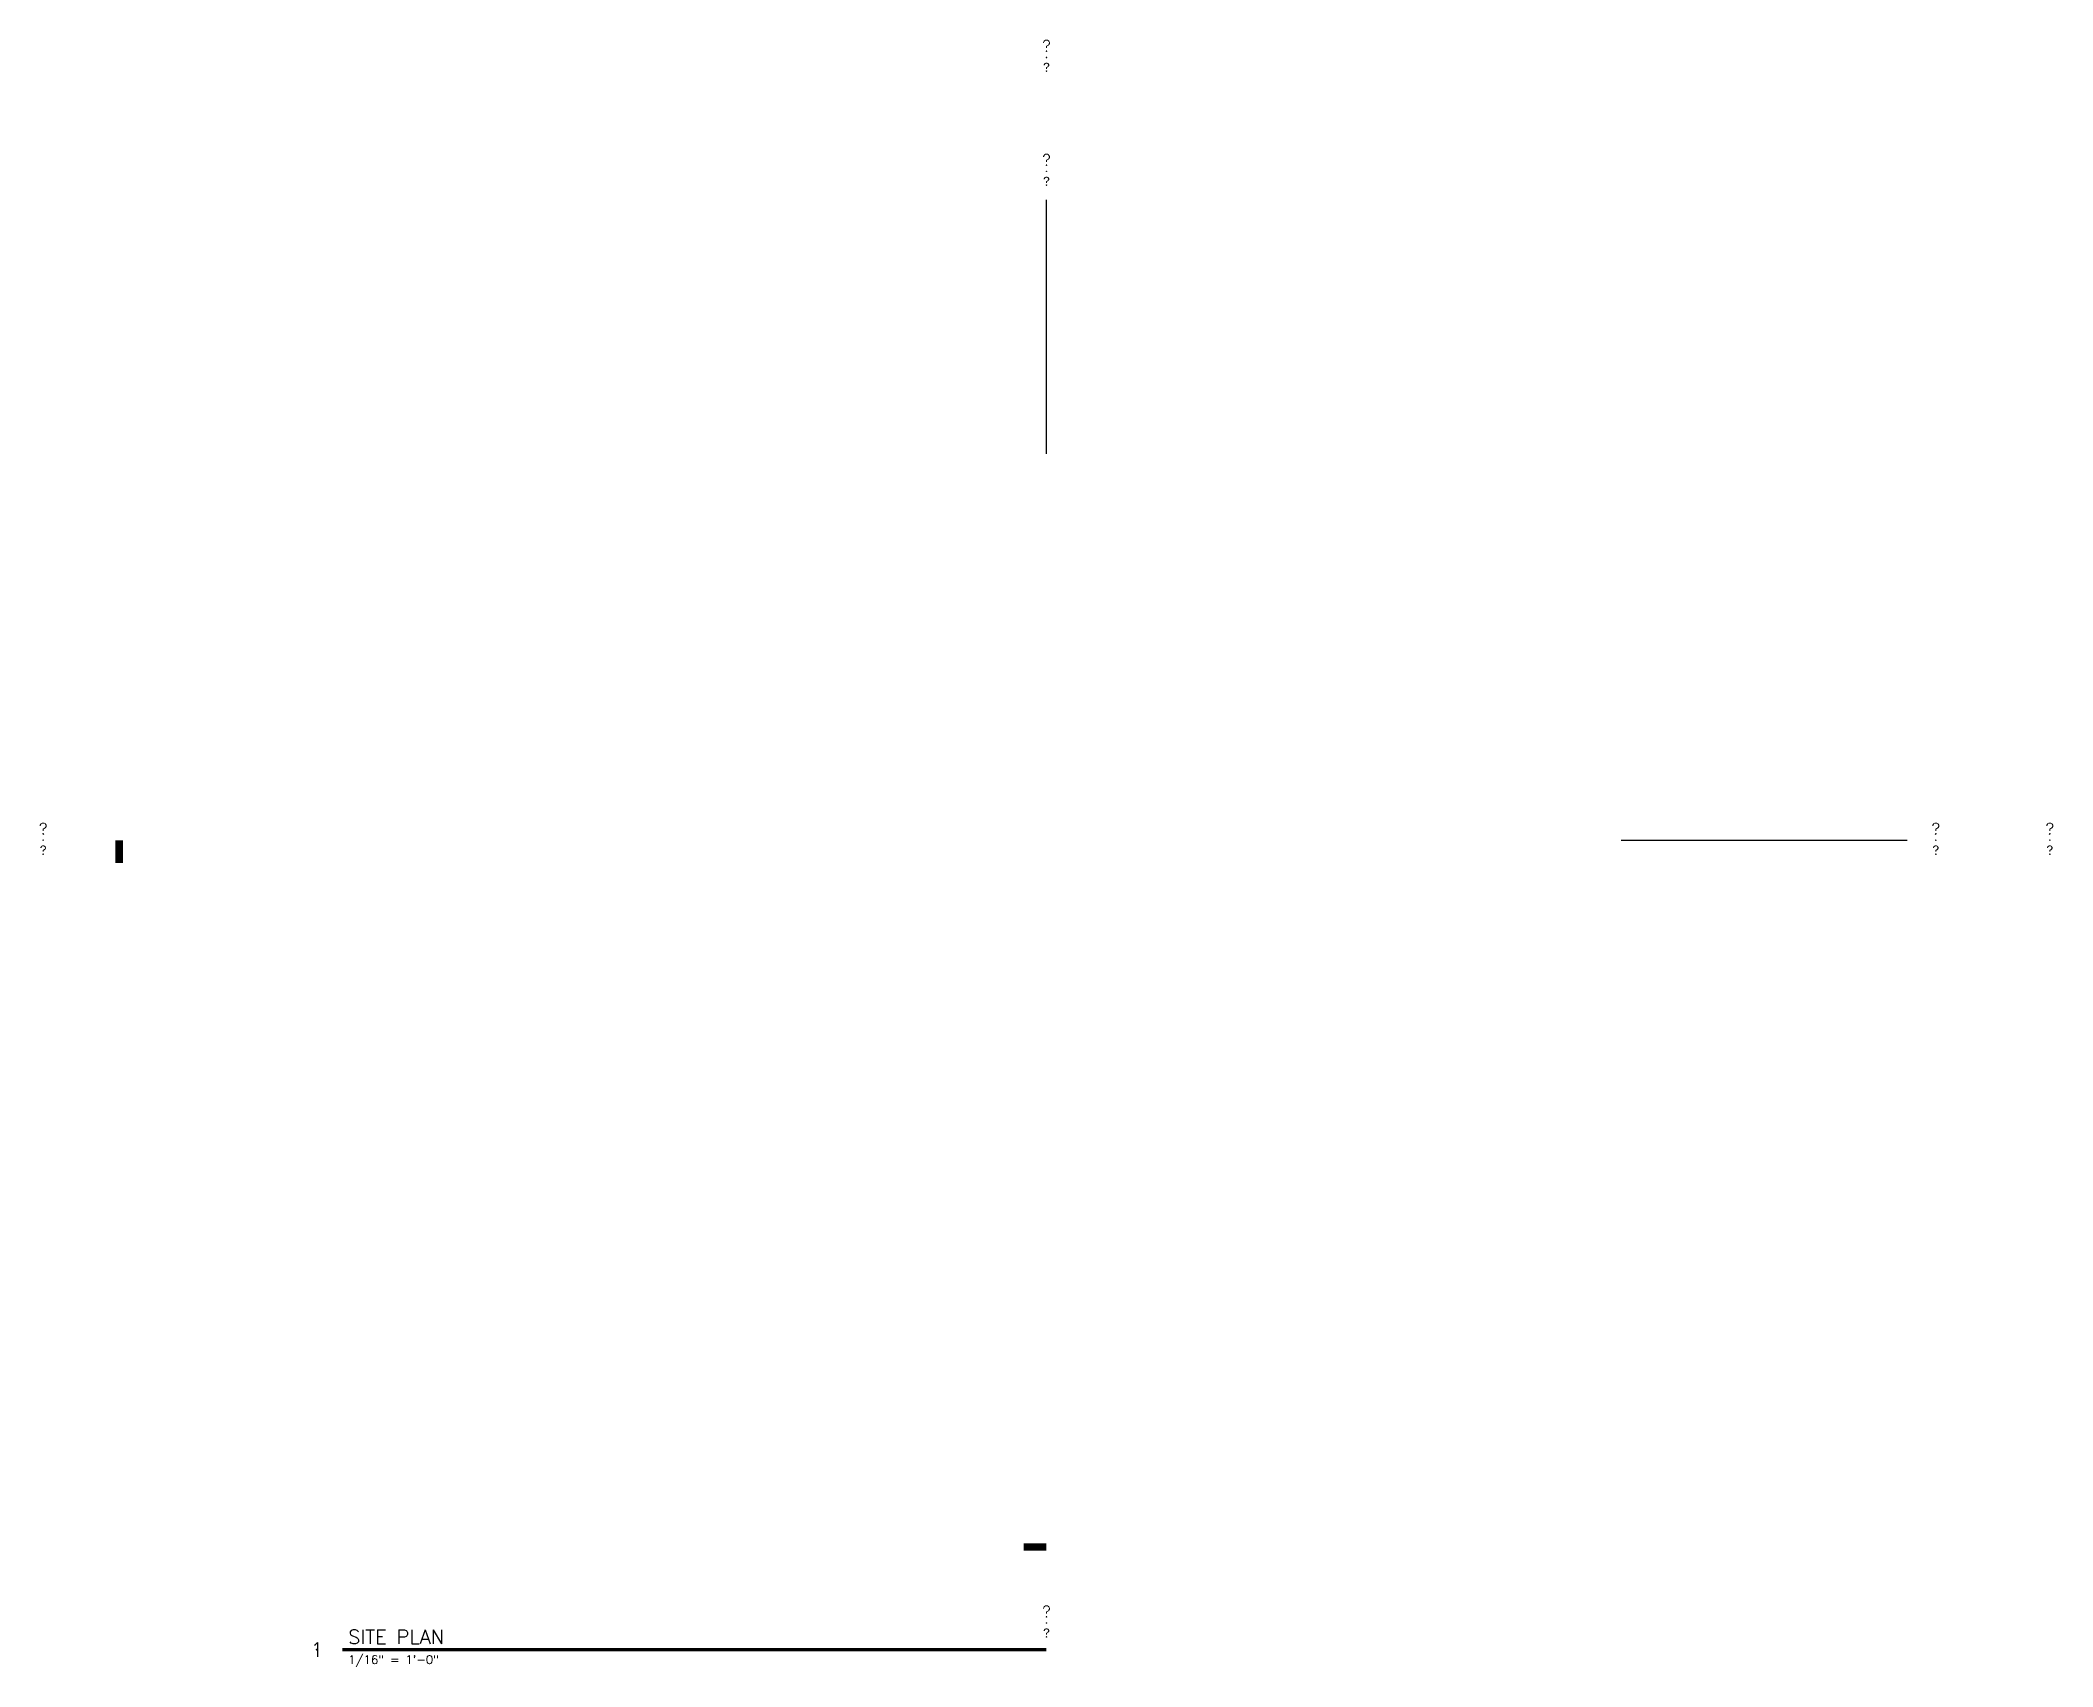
# Model space of a CAD drawing. Header units: inches. Extents: x -120 to 7032, y -120 to 5640.
# Drawn here: x 139 to 3317, y 111 to 2679 of the extents above; entities that cross this region are included whole.
import ezdxf
from ezdxf.enums import TextEntityAlignment as Align

# ---------------------------------------------------------------- set-up
doc = ezdxf.new("R2010")
doc.units = ezdxf.units.IN
doc.header["$LTSCALE"] = 0.5
doc.header["$MEASUREMENT"] = 0
doc.linetypes.add('DASHED2', pattern=[0.375, 0.25, -0.125])
for name, color, linetype, lineweight in [('A-Elev-Iden', 151, 'Continuous', 25), ('A-Sect-Iden', 191, 'Continuous', 25), ('G-Anno-Ttlb', 213, 'Continuous', 50)]:
    doc.layers.add(name, color=color, linetype=linetype, lineweight=lineweight)
doc.layers.add('G-Grid-Nplt', color=200, linetype='DASHED2', lineweight=18, plot=False)
doc.styles.add('RomanS', font='romans.shx')

# ---------------------------------------------------------------- blocks, each defined once
blk = doc.blocks.new('Anno_Title_A1')
at = {"color": 0, "linetype": 'ByBlock', "lineweight": -2}
blk.add_circle((0, 0), 2.25, dxfattribs=at)
blk.add_circle((0, 0), 2.25, dxfattribs=at)
at = {"color": 0, "linetype": 'ByBlock', "lineweight": -2, "style": 'RomanS'}
blk.add_attdef('NUMBER', text='', height=1.25, dxfattribs=at).set_placement((0, 0), align=Align.MIDDLE)
blk = doc.blocks.new('Anno_Title_T1')
at = {"color": 0, "linetype": 'ByBlock', "lineweight": -2, "style": 'RomanS'}
blk.add_attdef('TITLE', (2.75, 0.5), '', height=1.25, dxfattribs=at)
blk.add_attdef('SCALE', text='', height=0.75, dxfattribs=at).set_placement((2.75, -0.5), align=Align.TOP_LEFT)
blk = doc.blocks.new('Anno_Elevation_A2')
at = {"color": 0, "linetype": 'ByBlock', "lineweight": -2}
blk.add_line((2.5, 0), (-2.5, 0), dxfattribs=at)
blk.add_circle((0, 0), 2.5, dxfattribs=at)
at = {"color": 0, "linetype": 'ByBlock', "lineweight": -2, "style": 'RomanS'}
blk.add_attdef('NUMBER', text='', height=1, dxfattribs=at).set_placement((0, 0.5), align=Align.CENTER)
blk.add_attdef('SHEET', text='', height=0.75, dxfattribs=at).set_placement((0, -0.5), align=Align.TOP_CENTER)
blk = doc.blocks.new('Anno_Arrow_A2')
at = {"linetype": 'ByBlock', "lineweight": -2}
h = blk.add_hatch(color=0, dxfattribs=at)
h.paths.add_polyline_path([(-2, 2), (-4, 0), (-2, 0, -0.198912)])
h.paths.add_polyline_path([(0, 4), (-2, 2, -0.414214), (2, 2)])
h.paths.add_polyline_path([(2, 1), (2, 1, -0.114349), (2, 0), (4, 0)])
h.paths.add_polyline_path([(2, 2, -0.082683), (2, 1), (2, 1)])
at = {"color": 0, "linetype": 'ByBlock', "lineweight": -2}
blk.add_lwpolyline([(-2, 0), (-4, 0), (0, 4), (4, 0), (2, 0)], dxfattribs=at)
blk = doc.blocks.new('Anno_Section_A2')
at = {"color": 0, "linetype": 'ByBlock', "lineweight": -2}
blk.add_line((2.5, 0), (-2.5, 0), dxfattribs=at)
blk.add_circle((0, 0), 2.5, dxfattribs=at)
at = {"color": 0, "linetype": 'ByBlock', "lineweight": -2, "style": 'RomanS'}
blk.add_attdef('NUMBER', text='', height=1, dxfattribs=at).set_placement((0, 0.5), align=Align.CENTER)
blk.add_attdef('SHEET', text='', height=0.75, dxfattribs=at).set_placement((0, -0.5), align=Align.TOP_CENTER)
blk = doc.blocks.new('Live Area Guide')
at = {"layer": 'G-Grid-Nplt'}
for p, q in [((0, 28.75), (0, 29.375)), ((36, 28.75), (36, 29.375)), ((0, 28.75), (-0.625, 28.75)), ((36, 28.75), (36.625, 28.75)), ((0, 0), (-0.625, 0)), ((0, 0), (0, -0.625)), ((36, 0), (36, -0.625)), ((36, 0), (36.625, 0))]:
    blk.add_line(p, q, dxfattribs=at)

msp = doc.modelspace()

# ---------------------------------------------------------------- linework, layer by layer
at = {"layer": 'A-Sect-Iden'}
for points in [[(1728, 2025.75), (1728, 2427)], [(2635.4375, 1416), (3087, 1416)]]:
    msp.add_lwpolyline(points, dxfattribs=at)
for points in [[(264, 1380, 12, 12, 0), (264, 1416, 0, 0, 0), (727.375, 1416, 0, 0, 0)], [(1692, 300, 12, 12, 0), (1728, 300, 0, 0, 0), (1728, 730.8125, 0, 0, 0)]]:
    msp.add_lwpolyline(points, format="xyseb", dxfattribs=at)
at = {"layer": 'G-Anno-Ttlb'}
msp.add_lwpolyline([(616.5, 137.9375, 4.8, 4.8, 0), (1728, 137.9375, 4.8, 4.8, 0)], format="xyseb", dxfattribs=at)

# ---------------------------------------------------------------- block references
at = {"xscale": 192, "yscale": 192, "zscale": 192}
msp.add_blockref('Live Area Guide', (0, 0), dxfattribs=at)
at = {"layer": 'A-Elev-Iden'}
ref = msp.add_blockref('Anno_Elevation_A2', (1728, 2652), dxfattribs=dict(at, xscale=0.09375, yscale=0.09375, zscale=0.09375))
ref.add_attrib('SHEET', '?', dxfattribs={"layer": '0', "color": 0, "linetype": 'ByBlock', "lineweight": -2, "height": 13.5, "style": 'RomanS'}).set_placement((1728, 2643), align=Align.TOP_CENTER)
ref.add_attrib('NUMBER', '?', dxfattribs={"layer": '0', "color": 0, "linetype": 'ByBlock', "lineweight": -2, "height": 18, "style": 'RomanS'}).set_placement((1728, 2661), align=Align.CENTER)
at = {"layer": 'A-Elev-Iden', "xscale": 0.09375, "yscale": 0.09375, "zscale": 0.09375}
for p, rotation in [((1728, 2652), 180), ((144, 1416), 270), ((3312, 1416), 89.99999999999999)]:
    msp.add_blockref('Anno_Arrow_A2', p, dxfattribs=dict(at, rotation=rotation))
at = {"layer": 'A-Elev-Iden'}
ref = msp.add_blockref('Anno_Elevation_A2', (144, 1416), dxfattribs=dict(at, xscale=0.09375, yscale=0.09375, zscale=0.09375))
ref.add_attrib('SHEET', '?', dxfattribs={"layer": '0', "color": 0, "linetype": 'ByBlock', "lineweight": -2, "height": 13.5, "style": 'RomanS'}).set_placement((144, 1407), align=Align.TOP_CENTER)
ref.add_attrib('NUMBER', '?', dxfattribs={"layer": '0', "color": 0, "linetype": 'ByBlock', "lineweight": -2, "height": 18, "style": 'RomanS'}).set_placement((144, 1425), align=Align.CENTER)
ref = msp.add_blockref('Anno_Elevation_A2', (3312, 1416), dxfattribs=dict(at, xscale=0.09375, yscale=0.09375, zscale=0.09375))
ref.add_attrib('SHEET', '?', dxfattribs={"layer": '0', "color": 0, "linetype": 'ByBlock', "lineweight": -2, "height": 13.5, "style": 'RomanS'}).set_placement((3312, 1407), align=Align.TOP_CENTER)
ref.add_attrib('NUMBER', '?', dxfattribs={"layer": '0', "color": 0, "linetype": 'ByBlock', "lineweight": -2, "height": 18, "style": 'RomanS'}).set_placement((3312, 1425), align=Align.CENTER)
ref = msp.add_blockref('Anno_Elevation_A2', (1728, 180), dxfattribs=dict(at, xscale=0.09375, yscale=0.09375, zscale=0.09375))
ref.add_attrib('SHEET', '?', dxfattribs={"layer": '0', "color": 0, "linetype": 'ByBlock', "lineweight": -2, "height": 13.5, "style": 'RomanS'}).set_placement((1728, 171), align=Align.TOP_CENTER)
ref.add_attrib('NUMBER', '?', dxfattribs={"layer": '0', "color": 0, "linetype": 'ByBlock', "lineweight": -2, "height": 18, "style": 'RomanS'}).set_placement((1728, 189), align=Align.CENTER)
at = {"layer": 'A-Elev-Iden', "xscale": 0.09375, "yscale": 0.09375, "zscale": 0.09375}
msp.add_blockref('Anno_Arrow_A2', (1728, 180), dxfattribs=at)
at = {"layer": 'A-Sect-Iden'}
ref = msp.add_blockref('Anno_Section_A2', (1728, 2472), dxfattribs=dict(at, xscale=0.09375, yscale=0.09375, zscale=0.09375))
ref.add_attrib('SHEET', '?', dxfattribs={"layer": '0', "color": 0, "linetype": 'ByBlock', "lineweight": -2, "height": 13.5, "style": 'RomanS'}).set_placement((1728, 2463), align=Align.TOP_CENTER)
ref.add_attrib('NUMBER', '?', dxfattribs={"layer": '0', "color": 0, "linetype": 'ByBlock', "lineweight": -2, "height": 18, "style": 'RomanS'}).set_placement((1728, 2481), align=Align.CENTER)
at = {"layer": 'A-Sect-Iden', "xscale": 0.09375, "yscale": 0.09375, "zscale": 0.09375}
for p, rotation in [((1728, 2472), 89.99999999999999), ((3132, 1416), 180)]:
    msp.add_blockref('Anno_Arrow_A2', p, dxfattribs=dict(at, rotation=rotation))
at = {"layer": 'A-Sect-Iden'}
ref = msp.add_blockref('Anno_Section_A2', (3132, 1416), dxfattribs=dict(at, xscale=0.09375, yscale=0.09375, zscale=0.09375))
ref.add_attrib('SHEET', '?', dxfattribs={"layer": '0', "color": 0, "linetype": 'ByBlock', "lineweight": -2, "height": 13.5, "style": 'RomanS'}).set_placement((3132, 1407), align=Align.TOP_CENTER)
ref.add_attrib('NUMBER', '?', dxfattribs={"layer": '0', "color": 0, "linetype": 'ByBlock', "lineweight": -2, "height": 18, "style": 'RomanS'}).set_placement((3132, 1425), align=Align.CENTER)
at = {"layer": 'G-Anno-Ttlb'}
ref = msp.add_blockref('Anno_Title_T1', (576, 137.9375), dxfattribs=dict(at, xscale=0.09375, yscale=0.09375, zscale=0.09375))
ref.add_attrib('SCALE', '1/16" = 1\'-0"', dxfattribs={"layer": '0', "color": 0, "linetype": 'ByBlock', "lineweight": -2, "height": 13.5, "style": 'RomanS'}).set_placement((625.5, 128.9375), align=Align.TOP_LEFT)
ref.add_attrib('TITLE', 'SITE PLAN', (625.5, 146.9375), dxfattribs={"layer": '0', "color": 0, "linetype": 'ByBlock', "lineweight": -2, "height": 22.5, "style": 'RomanS'})
ref = msp.add_blockref('Anno_Title_A1', (576, 137.9375), dxfattribs=dict(at, xscale=0.09375, yscale=0.09375, zscale=0.09375))
ref.add_attrib('NUMBER', '1', dxfattribs={"layer": '0', "color": 0, "linetype": 'ByBlock', "lineweight": -2, "height": 22.5, "style": 'RomanS'}).set_placement((576, 137.9375), align=Align.MIDDLE)

doc.saveas('drawing.dxf')
